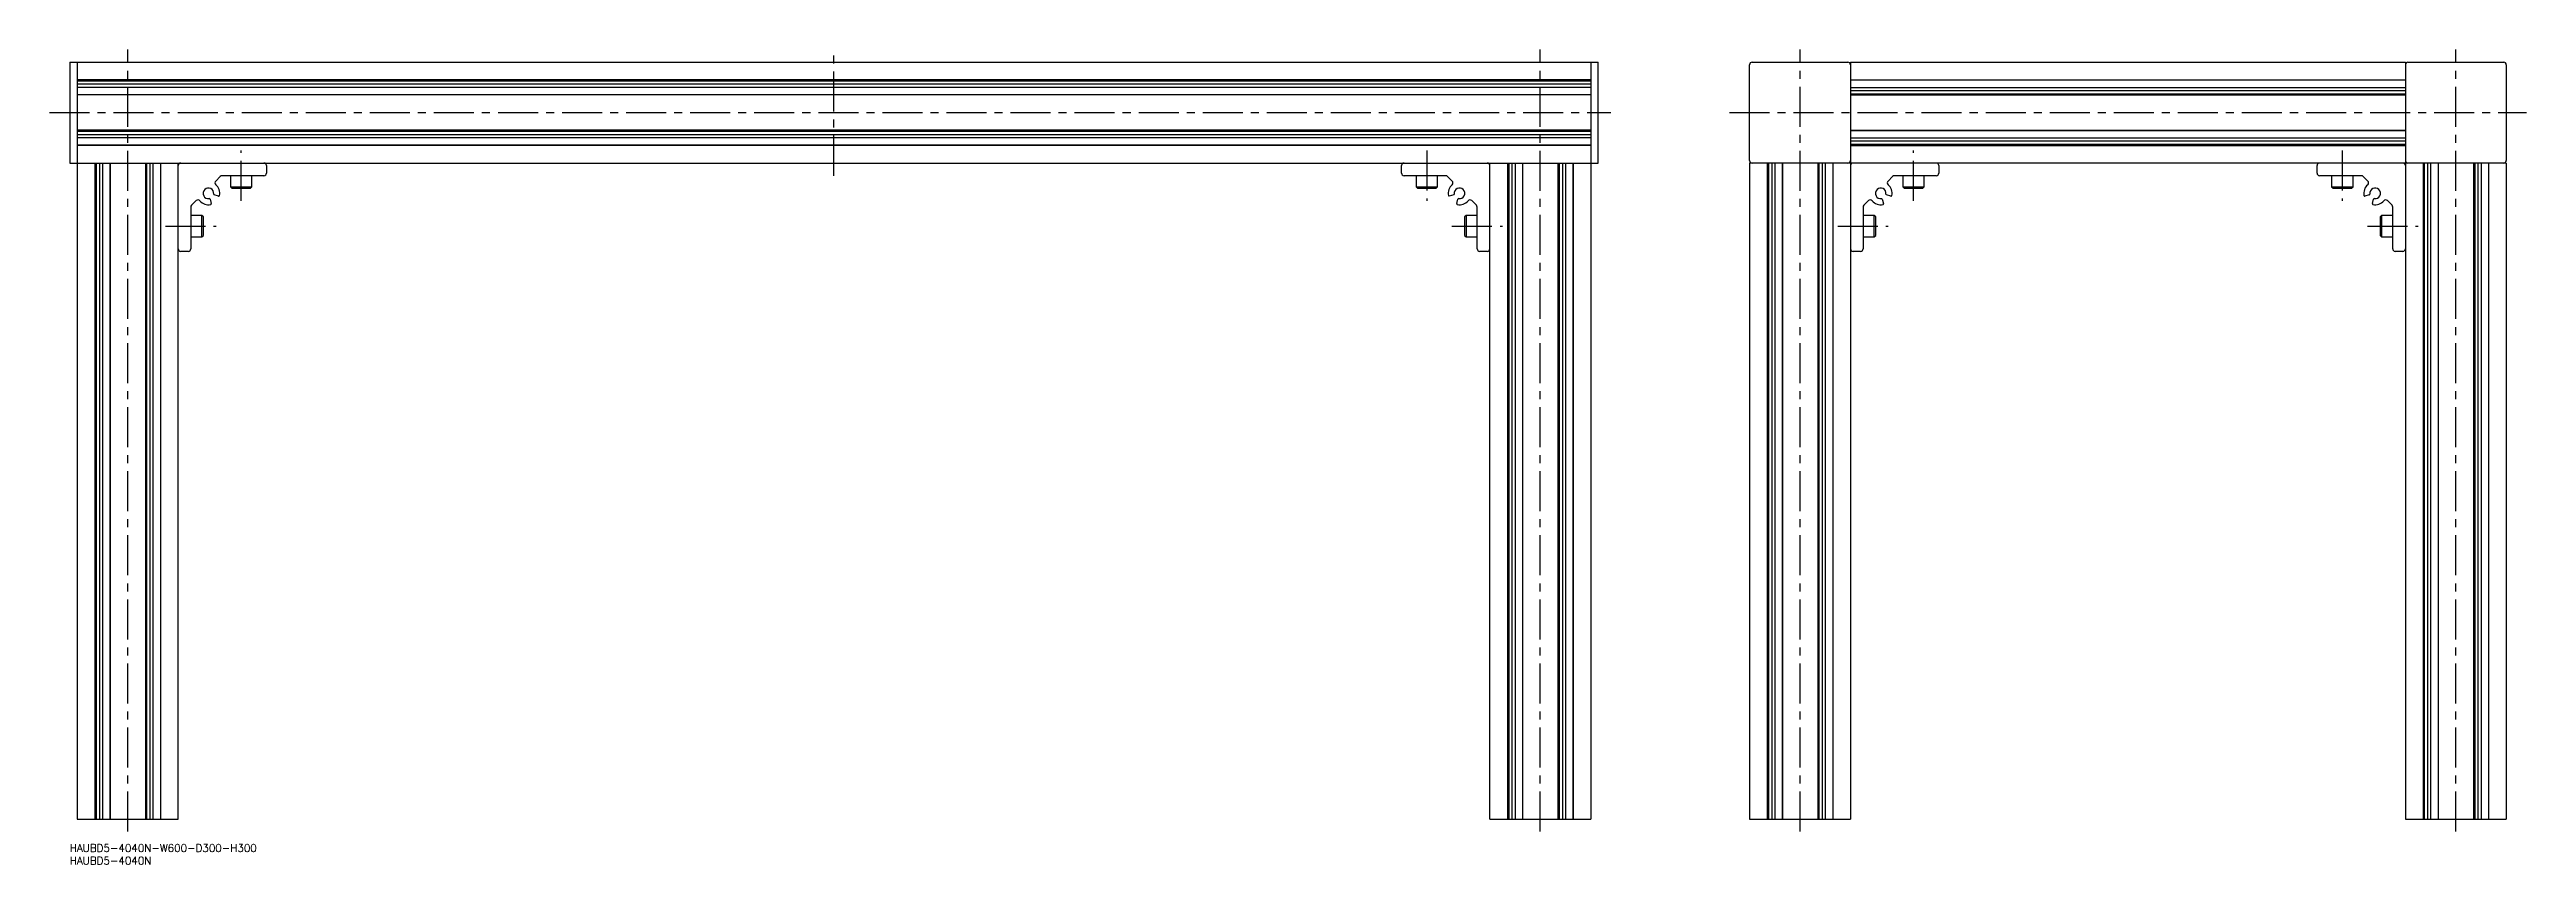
# Model space of a CAD drawing. Extents: x -8 to 1071, y -8 to 675.
# Drawn here: x -8 to 974, y -8 to 315 of the extents above; entities that cross this region are included whole.
import ezdxf

# ---------------------------------------------------------------- set-up
doc = ezdxf.new("R2010")
doc.units = 0
doc.header["$LTSCALE"] = 0.5
doc.linetypes.add('CENTER', pattern=[50.8, 31.75, -6.35, 6.35, -6.35])
for name, color, linetype in [('MSM_CENTER', 1, 'CENTER'), ('MSM_CONTINUOUS', 7, 'CONTINUOUS'), ('MSM_PART_NUMBER', 7, 'CONTINUOUS')]:
    doc.layers.add(name, color=color, linetype=linetype)
doc.styles.get("Standard").update_dxf_attribs({"font": 'txt.shx', "height": 3, "bigfont": 'bigfont.shx'})

# ---------------------------------------------------------------- blocks, each defined once
blk = doc.blocks.new('*U8')
at = {"layer": 'MSM_PART_NUMBER'}
blk.add_text('HAUBD5-4040N-W600-D300-H300', height=3, dxfattribs=at).set_placement((0, -3))
blk = doc.blocks.new('*U9')
at = {"layer": 'MSM_PART_NUMBER'}
blk.add_text('HAUBD5-4040N', height=3, dxfattribs=at).set_placement((0, -8))

msp = doc.modelspace()

# ---------------------------------------------------------------- linework, layer by layer
at = {"layer": 'MSM_CENTER'}
for p, q in [((23, 5), (23, 315)), ((303, 265), (303, 315)), ((583, 5), (583, 315)), ((686, 5), (686, 315)), ((946, 5), (946, 315)), ((-8, 290), (611, 290)), ((658, 290), (974, 290)), ((68, 255), (68, 275)), ((538, 275), (538, 255)), ((731, 255), (731, 275)), ((901, 275), (901, 255)), ((38, 245), (58, 245)), ((548, 245), (568, 245)), ((701, 245), (721, 245)), ((911, 245), (931, 245))]:
    msp.add_line(p, q, dxfattribs=at)
at = {"layer": 'MSM_CONTINUOUS'}
for p, q in [((0, 310), (606, 310)), ((0, 310), (0, 270)), ((3, 310), (3, 10)), ((603, 310), (603, 10)), ((606, 270), (606, 310)), ((666, 271), (666, 309)), ((667, 310), (705, 310)), ((706, 310), (706, 10)), ((706, 310), (926, 310)), ((926, 310), (926, 10)), ((927, 310), (965, 310)), ((966, 309), (966, 271)), ((603, 303), (3, 303)), ((603, 302.94), (3, 302.94)), ((603, 302.5), (3, 302.5)), ((603, 301.22), (3, 301.22)), ((603, 300), (3, 300)), ((603, 297.06), (3, 297.06)), ((603, 297), (3, 297)), ((706, 303), (926, 303)), ((706, 302.94), (926, 302.94)), ((706, 300), (926, 300)), ((706, 298.78), (926, 298.78)), ((706, 297.5), (926, 297.5)), ((706, 297.06), (926, 297.06)), ((706, 297), (926, 297)), ((603, 283), (3, 283)), ((603, 282.94), (3, 282.94)), ((603, 282.5), (3, 282.5)), ((603, 281.22), (3, 281.22)), ((603, 280), (3, 280)), ((603, 277.06), (3, 277.06)), ((603, 277), (3, 277)), ((706, 283), (926, 283)), ((706, 282.94), (926, 282.94)), ((706, 280), (926, 280)), ((706, 278.78), (926, 278.78)), ((706, 277.5), (926, 277.5)), ((706, 277.06), (926, 277.06)), ((706, 277), (926, 277)), ((0, 270), (606, 270)), ((10, 270), (10, 10)), ((10.06, 270), (10.06, 10)), ((10.5, 270), (10.5, 10)), ((11.78, 270), (11.78, 10)), ((13, 270), (13, 10)), ((15.94, 270), (15.94, 10)), ((16, 270), (16, 10)), ((30, 270), (30, 10)), ((30.06, 270), (30.06, 10)), ((30.5, 270), (30.5, 10)), ((31.78, 270), (31.78, 10)), ((33, 270), (33, 10)), ((35.94, 270), (35.94, 10)), ((36, 270), (36, 10)), ((43, 10), (43, 270)), ((78, 269), (78, 266)), ((528, 266), (528, 269)), ((563, 10), (563, 270)), ((570, 270), (570, 10)), ((570.06, 270), (570.06, 10)), ((570.5, 270), (570.5, 10)), ((571.78, 270), (571.78, 10)), ((573, 270), (573, 10)), ((575.94, 270), (575.94, 10)), ((576, 270), (576, 10)), ((590, 270), (590, 10)), ((590.06, 270), (590.06, 10)), ((590.5, 270), (590.5, 10)), ((591.78, 270), (591.78, 10)), ((593, 270), (593, 10)), ((595.94, 270), (595.94, 10)), ((596, 270), (596, 10)), ((966, 270), (666, 270)), ((666, 270), (666, 10)), ((673, 270), (673, 10)), ((673.06, 270), (673.06, 10)), ((673.5, 270), (673.5, 10)), ((674.78, 270), (674.78, 10)), ((676, 270), (676, 10)), ((678.94, 270), (678.94, 10)), ((679, 270), (679, 10)), ((693, 270), (693, 10)), ((693.06, 270), (693.06, 10)), ((693.5, 270), (693.5, 10)), ((694.78, 270), (694.78, 10)), ((696, 270), (696, 10)), ((698.94, 270), (698.94, 10)), ((699, 270), (699, 10)), ((741, 269), (741, 266)), ((891, 266), (891, 269)), ((933, 270), (933, 10)), ((933.06, 270), (933.06, 10)), ((933.5, 270), (933.5, 10)), ((934.78, 270), (934.78, 10)), ((936, 270), (936, 10)), ((938.94, 270), (938.94, 10)), ((939, 270), (939, 10)), ((953, 270), (953, 10)), ((953.06, 270), (953.06, 10)), ((953.5, 270), (953.5, 10)), ((954.78, 270), (954.78, 10)), ((956, 270), (956, 10)), ((958.94, 270), (958.94, 10)), ((959, 270), (959, 10)), ((966, 270), (966, 10)), ((55.62, 255.7), (56.08, 253.95)), ((59.05, 256.92), (57.3, 257.38)), ((59.71, 264.71), (57.88, 262.88)), ((77, 265), (60.41, 265)), ((63.75, 265), (63.75, 260.57)), ((63.75, 260.57), (64.32, 260)), ((63.75, 260.57), (72.25, 260.57)), ((64.32, 260), (71.68, 260)), ((71.68, 260), (72.25, 260.57)), ((72.25, 260.57), (72.25, 265)), ((545.59, 265), (529, 265)), ((533.75, 265), (533.75, 260.57)), ((533.75, 260.57), (534.32, 260)), ((533.75, 260.57), (542.25, 260.57)), ((534.32, 260), (541.68, 260)), ((541.68, 260), (542.25, 260.57)), ((542.25, 260.57), (542.25, 265)), ((548.12, 262.88), (546.29, 264.71)), ((548.7, 257.38), (546.95, 256.92)), ((549.92, 253.95), (550.38, 255.7)), ((718.62, 255.7), (719.08, 253.95)), ((722.05, 256.92), (720.3, 257.38)), ((722.71, 264.71), (720.88, 262.88)), ((740, 265), (723.41, 265)), ((726.75, 265), (726.75, 260.57)), ((726.75, 260.57), (727.32, 260)), ((726.75, 260.57), (735.25, 260.57)), ((727.32, 260), (734.68, 260)), ((734.68, 260), (735.25, 260.57)), ((735.25, 260.57), (735.25, 265)), ((908.59, 265), (892, 265)), ((896.75, 265), (896.75, 260.57)), ((896.75, 260.57), (897.32, 260)), ((896.75, 260.57), (905.25, 260.57)), ((897.32, 260), (904.68, 260)), ((904.68, 260), (905.25, 260.57)), ((905.25, 260.57), (905.25, 265)), ((911.12, 262.88), (909.29, 264.71)), ((911.7, 257.38), (909.95, 256.92)), ((912.92, 253.95), (913.38, 255.7)), ((48, 252.59), (48, 236)), ((52.43, 249.25), (48, 249.25)), ((50.12, 255.12), (48.29, 253.29)), ((53, 248.68), (52.43, 249.25)), ((52.43, 240.75), (52.43, 249.25)), ((53, 241.32), (53, 248.68)), ((553.57, 249.25), (553, 248.68)), ((553, 248.68), (553, 241.32)), ((558, 249.25), (553.57, 249.25)), ((553.57, 249.25), (553.57, 240.75)), ((557.71, 253.29), (555.88, 255.12)), ((558, 236), (558, 252.59)), ((711, 252.59), (711, 236)), ((715.43, 249.25), (711, 249.25)), ((713.12, 255.12), (711.29, 253.29)), ((716, 248.68), (715.43, 249.25)), ((715.43, 240.75), (715.43, 249.25)), ((716, 241.32), (716, 248.68)), ((916.57, 249.25), (916, 248.68)), ((916, 248.68), (916, 241.32)), ((921, 249.25), (916.57, 249.25)), ((916.57, 249.25), (916.57, 240.75)), ((920.71, 253.29), (918.88, 255.12)), ((921, 236), (921, 252.59)), ((48, 240.75), (52.43, 240.75)), ((52.43, 240.75), (53, 241.32)), ((553, 241.32), (553.57, 240.75)), ((553.57, 240.75), (558, 240.75)), ((711, 240.75), (715.43, 240.75)), ((715.43, 240.75), (716, 241.32)), ((916, 241.32), (916.57, 240.75)), ((916.57, 240.75), (921, 240.75)), ((47, 235), (44, 235)), ((562, 235), (559, 235)), ((710, 235), (707, 235)), ((925, 235), (922, 235)), ((3, 10), (43, 10)), ((563, 10), (603, 10)), ((666, 10), (706, 10)), ((926, 10), (966, 10))]:
    msp.add_line(p, q, dxfattribs=at)
for centre, radius, start, end in [((667, 309), 1, 90, 180), ((705, 309), 1, 0, 90), ((927, 309), 1, 90, 180), ((965, 309), 1, 0, 90), ((44, 269), 1, 90, 180), ((77, 269), 1, 0, 90), ((77, 266), 1, 270, 0), ((529, 269), 1, 90, 180), ((529, 266), 1, 180, 270), ((562, 269), 1, 0, 90), ((667, 271), 1, 180, 270), ((705, 271), 1, 270, 0), ((707, 269), 1, 90, 180), ((740, 269), 1, 0, 90), ((740, 266), 1, 270, 0), ((892, 269), 1, 90, 180), ((892, 266), 1, 180, 270), ((925, 269), 1, 0, 90), ((927, 271), 1, 180, 270), ((965, 271), 1, 270, 0), ((50.83, 254.41), 1, 40.68088, 135), ((55, 258), 2.1, 352.18075, 277.81924), ((55.33, 255.62), 0.3, 15, 97.81924), ((57.38, 257.67), 0.3, 172.18076, 255), ((58.59, 262.17), 1, 135, 229.31913), ((55, 258), 4.5, 349.09604, 49.31912), ((59.12, 257.21), 0.3, 255, 349.09606), ((60.41, 264), 1, 90, 135), ((545.59, 264), 1, 45, 90), ((551, 258), 4.5, 130.68088, 190.90396), ((546.88, 257.21), 0.3, 190.90396, 285), ((547.41, 262.17), 1, 310.68088, 45), ((548.62, 257.67), 0.3, 285, 7.81924), ((551, 258), 2.1, 262.18075, 187.81924), ((550.67, 255.62), 0.3, 82.18076, 165), ((555.17, 254.41), 1, 45, 139.31913), ((713.83, 254.41), 1, 40.68088, 135), ((718, 258), 2.1, 352.18075, 277.81924), ((718.33, 255.62), 0.3, 15, 97.81924), ((720.38, 257.67), 0.3, 172.18076, 255), ((721.59, 262.17), 1, 135, 229.31913), ((718, 258), 4.5, 349.09604, 49.31912), ((722.12, 257.21), 0.3, 255, 349.09606), ((723.41, 264), 1, 90, 135), ((908.59, 264), 1, 45, 90), ((914, 258), 4.5, 130.68088, 190.90396), ((909.88, 257.21), 0.3, 190.90396, 285), ((910.41, 262.17), 1, 310.68088, 45), ((911.62, 257.67), 0.3, 285, 7.81924), ((914, 258), 2.1, 262.18075, 187.81924), ((913.67, 255.62), 0.3, 82.18076, 165), ((918.17, 254.41), 1, 45, 139.31913), ((49, 252.59), 1, 135, 180), ((55, 258), 4.5, 220.68088, 280.90396), ((55.79, 253.88), 0.3, 280.90396, 15), ((550.21, 253.88), 0.3, 165, 259.09606), ((551, 258), 4.5, 259.09604, 319.31912), ((557, 252.59), 1, 0, 45), ((712, 252.59), 1, 135, 180), ((718, 258), 4.5, 220.68088, 280.90396), ((718.79, 253.88), 0.3, 280.90396, 15), ((913.21, 253.88), 0.3, 165, 259.09606), ((914, 258), 4.5, 259.09604, 319.31912), ((920, 252.59), 1, 0, 45), ((44, 236), 1, 180, 270), ((47, 236), 1, 270, 0), ((559, 236), 1, 180, 270), ((562, 236), 1, 270, 0), ((707, 236), 1, 180, 270), ((710, 236), 1, 270, 0), ((922, 236), 1, 180, 270), ((925, 236), 1, 270, 0)]:
    msp.add_arc(centre, radius, start, end, dxfattribs=at)

# ---------------------------------------------------------------- block references
for name in ['*U8', '*U9']:
    msp.add_blockref(name, (0, 0), dxfattribs=at)

doc.saveas('drawing.dxf')
